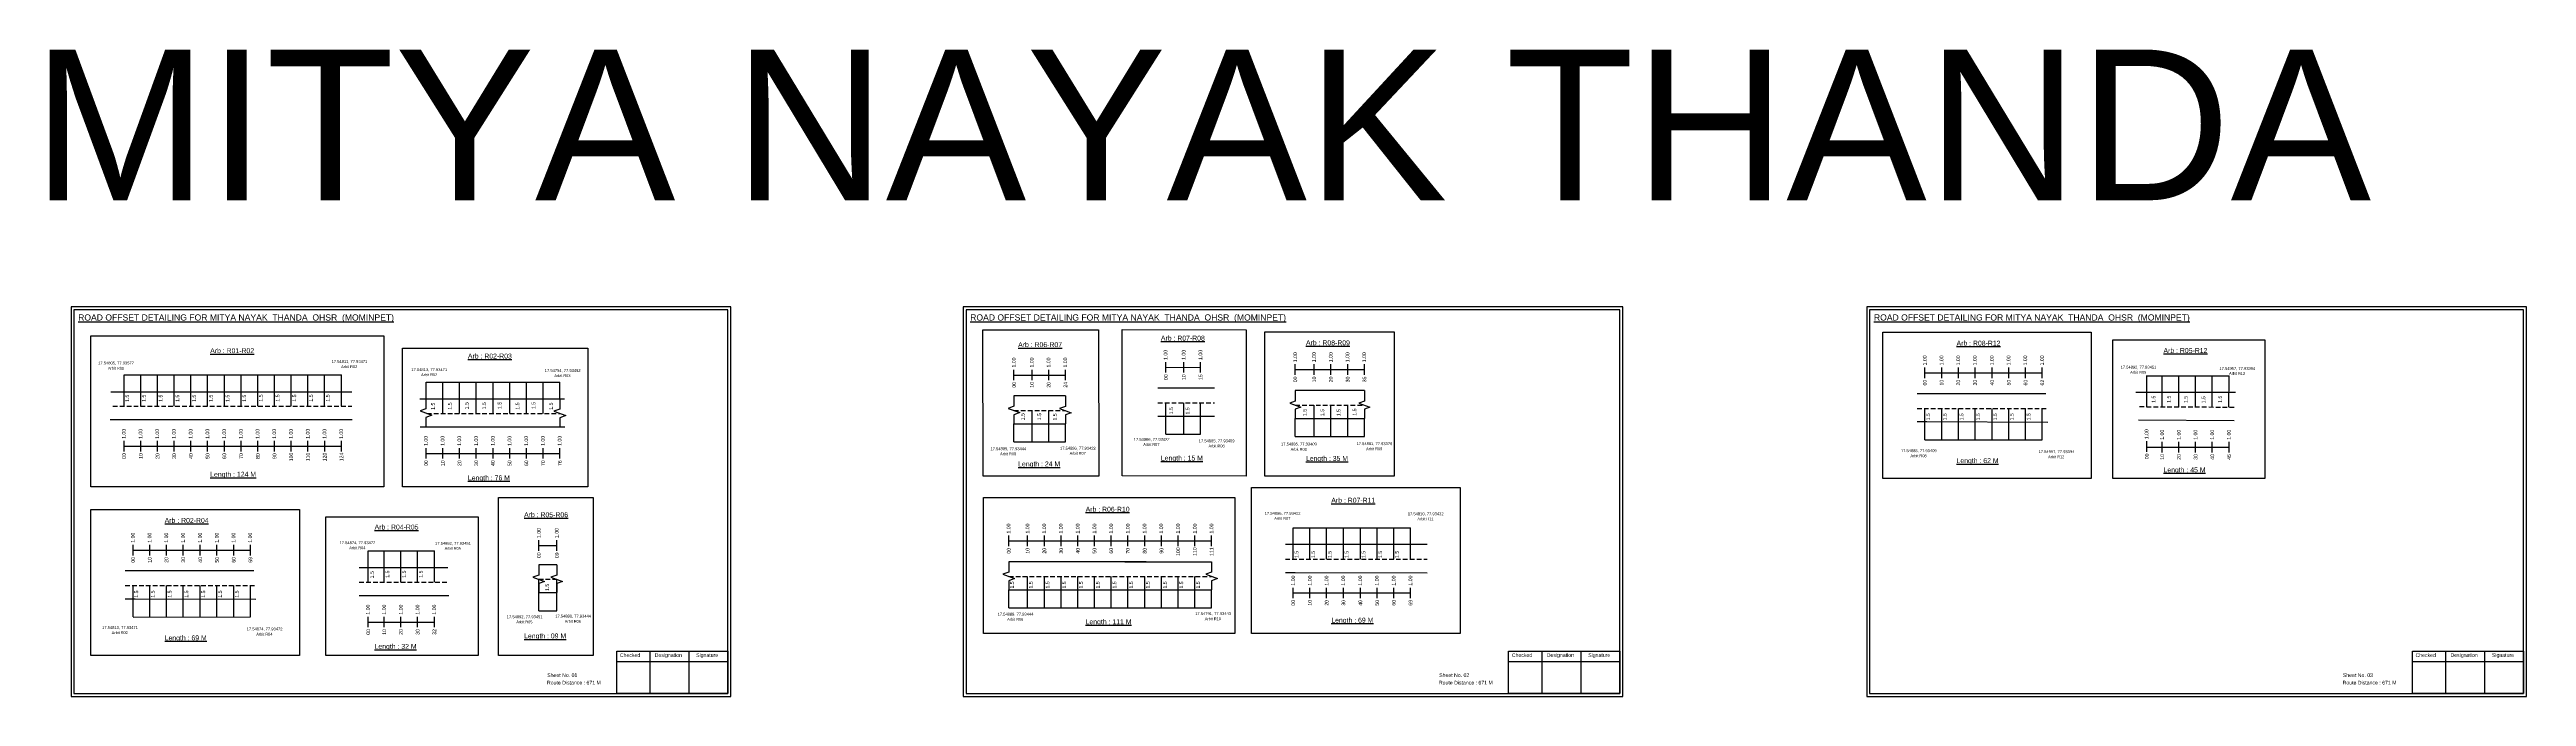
# Model space of a CAD drawing. Header units: inches. Extents: x -117 to 51867, y -12715 to 3423.
# Drawn here: x 14280 to 16295, y -618 to -92 of the extents above; entities that cross this region are included whole.
import ezdxf

# ---------------------------------------------------------------- set-up
doc = ezdxf.new("R2010")
doc.units = ezdxf.units.IN
doc.header["$MEASUREMENT"] = 0
doc.linetypes.add('DASHED2', pattern=[0.375, 0.25, -0.125])
for name, color, linetype in [('PDF_Geometry', 7, 'Continuous'), ('PDF_Text', 5, 'Continuous'), ('pipe', 5, 'Continuous')]:
    doc.layers.add(name, color=color, linetype=linetype)
doc.styles.add('PDF Arial', font='arial.ttf')
doc.styles.get("Standard").update_dxf_attribs({"font": 'arial.ttf'})

msp = doc.modelspace()

# ---------------------------------------------------------------- linework, layer by layer
at = {"color": 5}
for p, q in [((14341, -357), (14517.8, -357)), ((15986.1, -357.7), (16053, -357.7)), ((14586.7, -362.8), (14695.5, -362.8)), ((15064.8, -411.5), (15106.7, -411.5)), ((15188.3, -405.3), (15216.5, -405.3)), ((15293.6, -407.1), (15349.8, -407.1)), ((15805.7, -409.7), (15901.1, -409.7)), ((15291.9, -481.3), (15387.3, -481.3)), ((14539.6, -500), (14593.4, -500)), ((14348.4, -553.9), (14443.8, -553.8)), ((14678.3, -548.7), (14692.9, -548.7)), ((15060.6, -546.4), (15225.5, -546.4))]:
    msp.add_line(p, q, dxfattribs=at)
for p, q in [((14341, -382.5), (14341, -357)), ((14354.6, -382.5), (14354.6, -357)), ((14368.2, -382.5), (14368.2, -357)), ((14381.8, -382.5), (14381.8, -357)), ((14395.4, -382.5), (14395.4, -357)), ((14409, -382.5), (14409, -357)), ((14422.6, -382.5), (14422.6, -357)), ((14436.2, -382.5), (14436.2, -357)), ((14449.8, -382.5), (14449.8, -357)), ((14463.3, -382.4), (14463.3, -356.8)), ((14476.9, -382.4), (14476.9, -356.8)), ((14490.5, -382.4), (14490.5, -356.8)), ((14504.1, -382.4), (14504.1, -356.8)), ((14517.8, -382.5), (14517.8, -357)), ((15986.1, -383), (15986.1, -357.4)), ((15998.6, -383), (15998.6, -357.7)), ((16012.2, -383.1), (16012.2, -357.7)), ((16025.8, -383), (16025.8, -357.7)), ((16039.4, -383.3), (16039.4, -357.7)), ((16052.8, -383.2), (16053, -357.7)), ((14330.3, -370.7), (14526.2, -370.7)), ((14581.7, -376.5), (14699.3, -376.4)), ((14586.7, -376.5), (14586.7, -362.8)), ((14600.3, -388.3), (14600.3, -362.8)), ((14613.9, -388.3), (14613.9, -362.8)), ((14627.5, -388.3), (14627.5, -362.8)), ((14641.1, -388.3), (14641.1, -362.8)), ((14654.7, -388.3), (14654.7, -362.8)), ((14668.3, -388.3), (14668.3, -362.8)), ((14681.9, -388.3), (14681.9, -362.8)), ((14695.5, -376.5), (14695.5, -362.8)), ((15106.7, -374.1), (15064.8, -374.1)), ((15227.8, -367.9), (15181.8, -367.9)), ((15188.3, -405.3), (15188.3, -379.7)), ((15202.9, -405.3), (15202.9, -379.7)), ((15216.5, -405.3), (15216.5, -379.7)), ((15349.8, -369.7), (15293.6, -369.7)), ((15309, -407.1), (15309, -381.6)), ((15322.6, -407.1), (15322.6, -381.6)), ((15336.2, -407.1), (15336.2, -381.6)), ((15904, -372.3), (15799.3, -372.3)), ((16058.3, -371.4), (15977.3, -371.4)), ((14329.7, -393.3), (14526.6, -393.3)), ((14581.8, -399.1), (14699.6, -399.1)), ((15064.8, -396.7), (15090.4, -396.7)), ((15064.8, -411.5), (15064.8, -396.7)), ((15079.5, -411.5), (15079.5, -385.9)), ((15090.4, -396.7), (15106.7, -396.7)), ((15093.1, -411.5), (15093.1, -385.9)), ((15106.7, -411.5), (15106.7, -396.7)), ((15181.8, -390.6), (15213.9, -390.6)), ((15213.9, -390.6), (15227.8, -390.6)), ((15293.6, -392.4), (15349.8, -392.4)), ((15293.6, -407.1), (15293.6, -392.4)), ((15349.8, -407.1), (15349.8, -392.4)), ((15799.3, -395), (15807.3, -395)), ((15805.7, -409.7), (15805.7, -384.2)), ((15807.3, -395), (15905.6, -395.3)), ((15819.3, -409.7), (15819.3, -384.2)), ((15832.9, -409.7), (15832.9, -384.2)), ((15846.5, -409.7), (15846.5, -384.2)), ((15860.3, -409.7), (15860.3, -384.2)), ((15873.9, -409.7), (15873.9, -384.2)), ((15887.5, -409.7), (15887.5, -384.2)), ((15901.1, -409.7), (15901.1, -384.2)), ((15979.5, -393.6), (16057.3, -394.1)), ((15291.9, -506.9), (15291.9, -481.3)), ((15305.5, -506.9), (15305.5, -481.3)), ((15319.1, -506.9), (15319.1, -481.3)), ((15332.7, -506.9), (15332.7, -481.3)), ((15346.5, -506.9), (15346.5, -481.3)), ((15360.1, -506.9), (15360.1, -481.3)), ((15373.7, -506.9), (15373.7, -481.3)), ((15387.3, -506.9), (15387.3, -481.3)), ((14539.6, -525.5), (14539.6, -500)), ((14552.6, -525.5), (14552.6, -500)), ((14566.2, -525.5), (14566.2, -500)), ((14579.8, -525.5), (14579.8, -500)), ((14593.4, -525.5), (14593.4, -500)), ((15400.9, -495), (15285.5, -495)), ((14446.7, -516.4), (14342, -516.4)), ((14532.3, -513.6), (14604.3, -513.6)), ((14692.9, -511.3), (14678.3, -511.3)), ((14678.3, -548.7), (14678.3, -523.2)), ((14692.9, -548.7), (14692.9, -523.2)), ((15172.3, -509), (15060.6, -509)), ((15075.9, -546.4), (15075.9, -520.9)), ((15089.5, -546.4), (15089.5, -520.9)), ((15103.1, -546.4), (15103.1, -520.9)), ((15116.7, -546.4), (15116.7, -520.9)), ((15130.3, -546.4), (15130.3, -520.9)), ((15143.9, -546.4), (15143.9, -520.9)), ((15154.9, -509), (15225.5, -509)), ((15157.5, -546.4), (15157.5, -520.9)), ((15171.1, -546.4), (15171.1, -520.9)), ((15184.7, -546.4), (15184.7, -520.9)), ((15198.3, -546.4), (15198.3, -520.9)), ((15211.9, -546.4), (15211.9, -520.9)), ((15285.5, -517.7), (15293.6, -517.7)), ((15293.6, -517.7), (15400.9, -518)), ((14342, -539.1), (14350, -539.1)), ((14348.4, -553.8), (14348.4, -528.3)), ((14350, -539.1), (14448.3, -539.4)), ((14362, -553.8), (14362, -528.3)), ((14375.6, -553.8), (14375.6, -528.3)), ((14389.2, -553.8), (14389.2, -528.3)), ((14403, -553.8), (14403, -528.3)), ((14416.6, -553.8), (14416.6, -528.3)), ((14430.2, -553.8), (14430.2, -528.3)), ((14443.8, -553.8), (14443.8, -528.3)), ((14532.3, -536.3), (14605.3, -536.3)), ((14678.3, -534), (14692.9, -534)), ((15060.6, -531.7), (15225.5, -531.7)), ((15060.6, -546.4), (15060.6, -531.7)), ((15225.5, -546.4), (15225.5, -531.7))]:
    msp.add_line(p, q)
at = {"color": 217, "true_color": 0x93278f}
for p, q in [((15064.8, -361.3), (15064.8, -352.8)), ((15064.8, -357.1), (15106.7, -357.1)), ((15079.5, -361.3), (15079.5, -352.8)), ((15093.1, -361.3), (15093.1, -352.8)), ((15106.7, -361.3), (15106.7, -352.8)), ((15188.3, -355.1), (15188.3, -346.6)), ((15188.3, -350.9), (15216.5, -350.8)), ((15202.9, -355.1), (15202.9, -346.6)), ((15216.5, -355.1), (15216.5, -346.6)), ((15293.6, -357), (15293.6, -348.4)), ((15293.6, -352.7), (15349.8, -352.7)), ((15309, -357), (15309, -348.4)), ((15322.6, -357), (15322.6, -348.4)), ((15336.2, -357), (15336.2, -348.4)), ((15349.8, -357), (15349.8, -348.4)), ((15805.7, -359.6), (15805.7, -351)), ((15805.7, -355.3), (15901.1, -355.2)), ((15819.3, -359.6), (15819.3, -351)), ((15832.9, -359.6), (15832.9, -351)), ((15846.5, -359.6), (15846.5, -351)), ((15860.3, -359.6), (15860.3, -351)), ((15873.9, -359.6), (15873.9, -351)), ((15887.5, -359.6), (15887.5, -351)), ((15901.1, -359.6), (15901.1, -351)), ((14341, -419.2), (14341, -410.7)), ((14341, -415), (14517.8, -414.9)), ((14354.6, -419.2), (14354.6, -410.7)), ((14368.2, -419.2), (14368.2, -410.7)), ((14381.8, -419.2), (14381.8, -410.7)), ((14395.4, -419.2), (14395.4, -410.7)), ((14409, -419.2), (14409, -410.7)), ((14422.6, -419.2), (14422.6, -410.7)), ((14436.2, -419.2), (14436.2, -410.7)), ((14449.8, -419.2), (14449.8, -410.7)), ((14463.4, -419.2), (14463.4, -410.7)), ((14477, -419.2), (14477, -410.7)), ((14490.6, -419.2), (14490.6, -410.7)), ((14504.2, -419.2), (14504.2, -410.7)), ((14517.8, -419.2), (14517.8, -410.7)), ((14586.7, -425), (14586.7, -416.5)), ((14586.7, -420.8), (14695.5, -420.8)), ((14600.3, -425), (14600.3, -416.5)), ((14613.9, -425), (14613.9, -416.5)), ((14627.5, -425), (14627.5, -416.5)), ((14641.1, -425), (14641.1, -416.5)), ((14654.7, -425), (14654.7, -416.5)), ((14668.3, -425), (14668.3, -416.5)), ((14681.9, -425), (14681.9, -416.5)), ((14695.5, -425), (14695.5, -416.5)), ((15986.1, -419.6), (15986.1, -411)), ((15986.1, -415.7), (16053, -415.7)), ((15998.6, -420), (15998.6, -411.4)), ((16012.2, -420), (16012.2, -411.4)), ((16025.8, -420), (16025.8, -411.4)), ((16039.4, -420), (16039.4, -411.4)), ((16053, -420), (16053, -411.4)), ((14348.4, -503.7), (14348.4, -495.1)), ((14348.4, -499.4), (14443.8, -499.4)), ((14362, -503.7), (14362, -495.1)), ((14375.6, -503.7), (14375.6, -495.1)), ((14389.2, -503.7), (14389.2, -495.1)), ((14403, -503.7), (14403, -495.1)), ((14416.6, -503.7), (14416.6, -495.1)), ((14430.2, -503.7), (14430.2, -495.1)), ((14443.8, -503.7), (14443.8, -495.1)), ((14678.5, -499.9), (14678.5, -491.4)), ((14678.5, -495.6), (14693.1, -495.6)), ((14693.1, -499.9), (14693.1, -491.4)), ((15060.6, -496.3), (15060.6, -487.7)), ((15060.6, -492), (15225.5, -492)), ((15075.9, -496.3), (15075.9, -487.7)), ((15089.5, -496.3), (15089.5, -487.7)), ((15103.1, -496.3), (15103.1, -487.7)), ((15116.7, -496.3), (15116.7, -487.7)), ((15130.3, -496.3), (15130.3, -487.7)), ((15143.9, -496.3), (15143.9, -487.7)), ((15157.5, -496.3), (15157.5, -487.7)), ((15171.1, -496.3), (15171.1, -487.7)), ((15184.7, -496.3), (15184.7, -487.7)), ((15198.3, -496.3), (15198.3, -487.7)), ((15211.9, -496.3), (15211.9, -487.7)), ((15225.5, -496.3), (15225.5, -487.7)), ((15291.9, -538.6), (15291.9, -530)), ((15291.9, -534.3), (15387.3, -534.2)), ((15305.5, -538.6), (15305.5, -530)), ((15319.1, -538.6), (15319.1, -530)), ((15332.7, -538.6), (15332.7, -530)), ((15346.5, -538.6), (15346.5, -530)), ((15360.1, -538.6), (15360.1, -530)), ((15373.7, -538.6), (15373.7, -530)), ((15387.3, -538.6), (15387.3, -530)), ((14539.6, -562.2), (14539.6, -553.7)), ((14539.6, -558), (14593.4, -557.9)), ((14552.6, -562.2), (14552.6, -553.7)), ((14566.2, -562.2), (14566.2, -553.7)), ((14579.8, -562.2), (14579.8, -553.7)), ((14593.4, -562.2), (14593.4, -553.7))]:
    msp.add_line(p, q, dxfattribs=at)
at = {"linetype": 'DASHED2', "ltscale": 15}
for p, q in [((14332, -382.5), (14526.3, -382.5)), ((15181.8, -379.7), (15227.8, -379.7)), ((15293.6, -381.6), (15349.8, -381.6)), ((14587.4, -388.3), (14695.5, -388.3)), ((15064.8, -385.9), (15106.7, -385.9)), ((15799.3, -384.2), (15904.6, -384.2)), ((15980.3, -382.8), (16058.5, -383.2)), ((14678.3, -523.2), (14692.9, -523.2)), ((15060.6, -520.9), (15225.5, -520.9)), ((15285.5, -506.9), (15400.9, -506.9)), ((14342, -528.3), (14447.3, -528.3)), ((14532.3, -525.5), (14604.8, -525.5))]:
    msp.add_line(p, q, dxfattribs=at)
for points in [[(15039.4, -320.3), (15133.6, -320.3), (15133.9, -439.2), (15039.7, -439.2)], [(15152.9, -320.2), (15253.6, -320.3), (15253.6, -439.2), (15152.9, -439.1)], [(15268.7, -322.1), (15373.9, -322.1), (15373.9, -439.2), (15268.7, -439.2)], [(15771.4, -322.2), (15941, -322.2), (15941, -441.1), (15771.4, -441.1)], [(14567.4, -335.3), (14718.3, -335.3), (14718.3, -448), (14567.4, -448)], [(15958.4, -328.4), (16082.2, -328.4), (16082.2, -441.1), (15958.4, -441.1)], [(14645.7, -456.7), (14722.6, -456.7), (14722.6, -585.2), (14645.7, -585.2)], [(15040, -456.8), (15244.5, -456.8), (15244.5, -567.3), (15040, -567.3)], [(15258, -448.5), (15427.6, -448.5), (15427.6, -567.3), (15258, -567.3)], [(14314.1, -466.4), (14483.7, -466.4), (14483.7, -585.2), (14314.1, -585.2)], [(14505.1, -472.5), (14628.9, -472.5), (14628.9, -585.2), (14505.1, -585.2)]]:
    msp.add_lwpolyline(points, close=True)
at = {"linetype": 'Continuous'}
for points in [[(14586.6, -376.2), (14586.6, -384.6), (14581.9, -386.3), (14591.4, -389.8), (14586.6, -391.5), (14586.6, -398.9)], [(14695.5, -376.5), (14695.5, -384.9), (14690.7, -386.6), (14700.2, -390.1), (14695.5, -391.8), (14695.5, -399.1)], [(15064.8, -374.1), (15064.8, -382.5), (15060.1, -384.2), (15069.6, -387.7), (15064.8, -389.4), (15064.8, -396.7)], [(15106.7, -374.1), (15106.7, -382.6), (15101.9, -384.3), (15111.4, -387.8), (15106.7, -389.5), (15106.7, -396.8)], [(15293.6, -369.7), (15293.6, -378.3), (15289.1, -379.9), (15298.1, -383.2), (15293.6, -384.9), (15293.6, -392.4)], [(15349.8, -369.7), (15349.8, -378.3), (15345.3, -379.9), (15354.3, -383.2), (15349.8, -384.9), (15349.8, -392.4)], [(15349.8, -369.7), (15349.8, -378.3), (15345.3, -379.9), (15354.3, -383.2), (15349.8, -384.9), (15349.8, -392.4)], [(14678.3, -511.3), (14678.3, -519.7), (14673.5, -521.4), (14683, -524.9), (14678.3, -526.6), (14678.3, -534)], [(14692.9, -511.3), (14692.9, -519.7), (14688.2, -521.4), (14697.6, -524.9), (14692.9, -526.6), (14692.9, -534)], [(15060.6, -509), (15060.6, -517.4), (15055.8, -519.1), (15065.3, -522.6), (15060.6, -524.3), (15060.6, -531.7)], [(15225.5, -509), (15225.5, -517.4), (15220.8, -519.1), (15230.3, -522.6), (15225.5, -524.3), (15225.5, -531.7)]]:
    msp.add_lwpolyline(points, dxfattribs=at)
at = {"layer": 'PDF_Geometry'}
for points in [[(14297.9, -301.7), (14297.9, -618.4), (14834.4, -618.4), (14834.4, -301.7)], [(15023.4, -301.7), (15023.4, -618.4), (15559.9, -618.4), (15559.9, -301.7)], [(15758.4, -301.7), (15758.4, -618.4), (16294.9, -618.4), (16294.9, -301.7)], [(14300.3, -304), (14300.3, -616), (14832, -616), (14832, -304)], [(15025.8, -304), (15025.8, -616), (15557.5, -616), (15557.5, -304)], [(15760.7, -304), (15760.7, -616), (16292.5, -616), (16292.5, -304)]]:
    msp.add_lwpolyline(points, close=True, dxfattribs=at)
at = {"layer": 'PDF_Geometry', "color": 242, "true_color": 0xcc1f26}
for points in [[(14832, -616.1), (14741.7, -616.1), (14741.7, -581.5), (14832, -581.5)], [(15557.5, -616.1), (15467.1, -616.1), (15467.1, -581.5), (15557.5, -581.5)], [(16292.5, -616.1), (16202.1, -616.1), (16202.1, -581.5), (16292.5, -581.5)]]:
    msp.add_lwpolyline(points, close=True, dxfattribs=at)
for points in [[(14768.6, -581.5), (14768.6, -616.1)], [(14800.4, -581.5), (14800.4, -616.1)], [(15494.1, -581.5), (15494.1, -616.1)], [(15525.8, -581.5), (15525.8, -616.1)], [(16229.1, -581.5), (16229.1, -616.1)], [(16260.8, -581.5), (16260.8, -616.1)], [(14741.7, -589.9), (14832, -589.9)], [(15467.1, -589.9), (15557.5, -589.9)], [(16202.1, -589.9), (16292.5, -589.9)]]:
    msp.add_lwpolyline(points, dxfattribs=at)
at = {"layer": 'pipe', "color": 0}
msp.add_lwpolyline([(14314.1, -325.2), (14552.4, -325.2), (14552.4, -448), (14314.1, -448)], close=True, dxfattribs=at)

# ---------------------------------------------------------------- texts
for s, height, p in [('MITYA NAYAK THANDA', 122.535, (14266.4, -215)), ('Sheet No. 01', 3, (14685.2, -602.6)), ('Sheet No. 02', 3, (15410.6, -602.6)), ('Sheet No. 03', 3, (16145.6, -602.6)), ('Route Distance : 671 M', 3, (14685, -608.7)), ('Route Distance : 671 M', 3, (15410.4, -608.7)), ('Route Distance : 671 M', 3, (16145.4, -608.7))]:
    msp.add_text(s, height=height).set_placement(p)
at = {"color": 242, "true_color": 0xcd2027}
for s, height, p in [('%%UROAD OFFSET DETAILING FOR MITYA NAYAK  THANDA  OHSR  (MOMINPET)', 5, (14303.7, -312.8)), ('%%UROAD OFFSET DETAILING FOR MITYA NAYAK  THANDA  OHSR  (MOMINPET)', 5, (15029.2, -312.8)), ('%%UROAD OFFSET DETAILING FOR MITYA NAYAK  THANDA  OHSR  (MOMINPET)', 5, (15764.2, -312.8)), ('%%UArb : R01-R02', 4, (14411.1, -339.3)), ('%%UArb : R02-R03', 4, (14620.7, -343.7)), ('%%UArb : R06-R07', 4, (15068.2, -334.4)), ('%%UArb : R07-R08', 4, (15184.3, -329.1)), ('%%UArb : R08-R09', 4, (15302.3, -332.9)), ('%%UArb : R08-R12', 4, (15831.4, -333.2)), ('%%UArb : R05-R12', 4, (15999.7, -339.2)), ('%%ULength : 15 M', 4, (15184.3, -426.6)), ('%%ULength : 35 M', 4, (15302.3, -426.9)), ('%%ULength : 124 M', 4, (14411.1, -439.8)), ('%%ULength : 76 M', 4, (14620.7, -442.7)), ('%%ULength : 24 M', 4, (15068.2, -431.4)), ('%%ULength : 62 M', 4, (15831.4, -428.7)), ('%%ULength : 45 M', 4, (15999.7, -436.2)), ('%%UArb : R07-R11', 4, (15322.9, -460.9)), ('%%UArb : R02-R04', 4, (14374.1, -477.3)), ('%%UArb : R04-R05', 4, (14544.8, -482.7)), ('%%UArb : R05-R06', 4, (14666.4, -472.7)), ('%%UArb : R06-R10', 4, (15123.1, -468.2)), ('%%ULength : 111 M', 4, (15123.1, -559.7)), ('%%ULength : 69 M', 4, (15322.9, -558.4)), ('%%ULength : 69 M', 4, (14374.1, -572.8)), ('%%ULength : 32 M', 4, (14544.8, -579.7)), ('%%ULength : 09 M', 4, (14666.4, -571.2))]:
    msp.add_text(s, height=height, dxfattribs=at).set_placement(p)
at = {"color": 217, "true_color": 0x93278f}
for s, p in [('1.00', (15189.6, -344.8)), ('1.00', (15204.3, -344.8)), ('1.00', (15217.9, -344.8)), ('1.00', (15295, -346.7)), ('1.00', (15310.3, -346.7)), ('1.00', (15323.9, -346.7)), ('1.00', (15337.5, -346.7)), ('1.00', (15351.1, -346.7)), ('1.00', (15807, -349.3)), ('1.00', (15820.6, -349.3)), ('1.00', (15834.2, -349.3)), ('1.00', (15847.8, -349.3)), ('1.00', (15861.6, -349.3)), ('1.00', (15875.2, -349.3)), ('1.00', (15888.8, -349.3)), ('1.00', (15902.4, -349.3)), ('1.00', (15066.2, -351)), ('1.00', (15080.8, -351)), ('1.00', (15094.4, -351)), ('1.00', (15108, -351)), ('00', (15189.8, -361.2)), ('10', (15204.4, -361.2)), ('15', (15218, -361.2)), ('00', (15295.1, -363)), ('10', (15310.5, -363)), ('20', (15324.1, -363)), ('30', (15337.7, -363)), ('35', (15351.3, -363)), ('00', (15807.1, -365.6)), ('10', (15820.7, -365.6)), ('20', (15834.3, -365.6)), ('30', (15847.9, -365.6)), ('40', (15861.8, -365.6)), ('50', (15875.4, -365.6)), ('60', (15889, -365.6)), ('62', (15902.6, -365.6)), ('00', (15066.3, -367.4)), ('10', (15080.9, -367.4)), ('20', (15094.5, -367.4)), ('24', (15108.1, -367.4)), ('1.00', (14342.3, -409)), ('1.00', (14355.9, -409)), ('1.00', (14369.5, -409)), ('1.00', (14383.1, -409)), ('1.00', (14396.7, -409)), ('1.00', (14410.3, -409)), ('1.00', (14423.9, -409)), ('1.00', (14437.5, -409)), ('1.00', (14451.1, -409)), ('1.00', (14464.7, -409)), ('1.00', (14478.3, -409)), ('1.00', (14491.9, -409)), ('1.00', (14505.5, -409)), ('1.00', (14519.1, -409)), ('1.00', (15987.4, -409.3)), ('1.00', (16000, -409.7)), ('1.00', (16013.6, -409.7)), ('1.00', (16027.2, -409.7)), ('1.00', (16040.8, -409.7)), ('1.00', (16054.4, -409.7)), ('00', (14342.5, -425.3)), ('10', (14356.1, -425.3)), ('20', (14369.7, -425.3)), ('30', (14383.3, -425.3)), ('40', (14396.9, -425.3)), ('50', (14410.5, -425.3)), ('60', (14424.1, -425.3)), ('70', (14437.7, -425.3)), ('80', (14451.3, -425.3)), ('90', (14464.9, -425.3)), ('100', (14478.5, -427.2)), ('110', (14492.1, -427.2)), ('120', (14505.7, -427.2)), ('124', (14519.3, -427.2)), ('1.00', (14588, -414.7)), ('1.00', (14601.6, -414.7)), ('1.00', (14615.2, -414.7)), ('1.00', (14628.8, -414.7)), ('1.00', (14642.4, -414.7)), ('1.00', (14656, -414.7)), ('1.00', (14669.6, -414.7)), ('1.00', (14683.2, -414.7)), ('1.00', (14696.8, -414.7)), ('00', (15987.6, -425.6)), ('10', (16000.1, -426)), ('20', (16013.7, -426)), ('30', (16027.3, -426)), ('40', (16040.9, -426)), ('45', (16054.5, -426)), ('00', (14588.1, -431.1)), ('10', (14601.7, -431.1)), ('20', (14615.3, -431.1)), ('30', (14628.9, -431.1)), ('40', (14642.5, -431.1)), ('50', (14656.1, -431.1)), ('60', (14669.7, -431.1)), ('70', (14683.3, -431.1)), ('76', (14696.9, -431.1)), ('1.00', (14679.8, -489.6)), ('1.00', (14694.4, -489.6)), ('1.00', (15061.9, -486)), ('1.00', (15077.3, -486)), ('1.00', (15090.9, -486)), ('1.00', (15104.5, -486)), ('1.00', (15118.1, -486)), ('1.00', (15131.7, -486)), ('1.00', (15145.3, -486)), ('1.00', (15158.9, -486)), ('1.00', (15172.5, -486)), ('1.00', (15186.1, -486)), ('1.00', (15199.7, -486)), ('1.00', (15213.3, -486)), ('1.00', (15226.9, -486)), ('1.00', (14349.7, -493.4)), ('1.00', (14363.3, -493.4)), ('1.00', (14376.9, -493.4)), ('1.00', (14390.5, -493.4)), ('1.00', (14404.3, -493.4)), ('1.00', (14417.9, -493.4)), ('1.00', (14431.5, -493.4)), ('1.00', (14445.1, -493.4)), ('00', (14679.9, -506)), ('09', (14694.6, -506)), ('00', (15062, -502.3)), ('10', (15077.4, -502.3)), ('20', (15091, -502.3)), ('30', (15104.6, -502.3)), ('40', (15118.2, -502.3)), ('50', (15131.8, -502.3)), ('60', (15145.4, -502.3)), ('70', (15159, -502.3)), ('80', (15172.6, -502.3)), ('90', (15186.2, -502.3)), ('100', (15199.8, -504.2)), ('110', (15213.4, -504.2)), ('111', (15227, -504.2)), ('00', (14349.8, -509.7)), ('10', (14363.4, -509.7)), ('20', (14377, -509.7)), ('30', (14390.6, -509.7)), ('40', (14404.5, -509.7)), ('50', (14418.1, -509.7)), ('60', (14431.7, -509.7)), ('69', (14445.3, -509.7)), ('1.00', (15293.3, -528.3)), ('1.00', (15306.9, -528.3)), ('1.00', (15320.5, -528.3)), ('1.00', (15334.1, -528.3)), ('1.00', (15347.9, -528.3)), ('1.00', (15361.5, -528.3)), ('1.00', (15375.1, -528.3)), ('1.00', (15388.7, -528.3)), ('00', (15293.4, -544.6)), ('10', (15307, -544.6)), ('20', (15320.6, -544.6)), ('30', (15334.2, -544.6)), ('40', (15348, -544.6)), ('50', (15361.6, -544.6)), ('60', (15375.2, -544.6)), ('69', (15388.8, -544.6)), ('1.00', (14540.9, -551.9)), ('00', (14541.1, -568.3)), ('1.00', (14554, -551.9)), ('10', (14554.1, -568.3)), ('1.00', (14567.6, -551.9)), ('20', (14567.7, -568.3)), ('1.00', (14581.2, -551.9)), ('30', (14581.3, -568.3)), ('1.00', (14594.8, -551.9)), ('32', (14594.9, -568.3))]:
    msp.add_text(s, height=3, rotation=90, dxfattribs=at).set_placement(p)
at = {"color": 5}
for s, height, p in [('17.54805, 77.93577', 2.34, (14320, -348.5)), ('Arbit R01', 2.25, (14327.9, -352.7)), ('17.54813, 77.93471', 2.34, (14509.8, -347.3)), ('Arbit R02', 2.25, (14517.6, -351.4)), ('17.54813, 77.93471', 2.34, (14574.7, -353.9)), ('Arbit R02', 2.25, (14582.6, -358)), ('17.54754, 77.93492', 2.34, (14683.2, -354.6)), ('Arbit R03', 2.25, (14691, -358.7)), ('17.54892, 77.93451', 2.34, (15964.8, -351.9)), ('Arbit R05', 2.25, (15972.6, -356)), ('17.54957, 77.93394', 2.34, (16045.2, -352.9)), ('Arbit R12', 2.25, (16053, -357)), ('17.54889, 77.93444', 2.34, (15045.7, -418.2)), ('Arbit R06', 2.25, (15053.5, -422.3)), ('17.54886, 77.93422', 2.34, (15102.2, -417.8)), ('Arbit R07', 2.25, (15110.1, -421.9)), ('17.54886, 77.93422', 2.34, (15162.2, -410.6)), ('Arbit R07', 2.25, (15170, -414.7)), ('17.54885, 77.93409', 2.34, (15215.1, -411.8)), ('Arbit R08', 2.25, (15223, -415.9)), ('17.54885, 77.93409', 2.34, (15282, -414.4)), ('Arbit R08', 2.25, (15289.8, -418.6)), ('17.54881, 77.93376', 2.34, (15343.4, -414.1)), ('Arbit R09', 2.25, (15351.2, -418.2)), ('17.54885, 77.93409', 2.34, (15786.1, -419.8)), ('Arbit R08', 2.25, (15793.9, -423.9)), ('17.54957, 77.93394', 2.34, (15898.1, -420.6)), ('Arbit R12', 2.25, (15905.9, -424.7)), ('17.54886, 77.93422', 2.34, (15268.7, -470.7)), ('Arbit R07', 2.25, (15276.5, -474.8)), ('17.54810, 77.93432', 2.34, (15385.1, -471.1)), ('Arbit R11', 2.25, (15392.9, -475.2)), ('17.54874, 77.93472', 2.34, (14516.3, -494.6)), ('Arbit R04', 2.25, (14524.2, -498.7)), ('17.54892, 77.93451', 2.34, (14594, -495.1)), ('Arbit R05', 2.25, (14601.8, -499.2)), ('17.54813, 77.93471', 2.34, (14323.2, -563.5)), ('17.54874, 77.93472', 2.34, (14440.8, -564.7)), ('17.54892, 77.93451', 2.34, (14652.3, -554.8)), ('Arbit R05', 2.25, (14660.1, -558.9)), ('17.54889, 77.93444', 2.34, (14691.7, -554.3)), ('Arbit R06', 2.25, (14699.5, -558.5)), ('17.54889, 77.93444', 2.34, (15051.5, -552.7)), ('Arbit R06', 2.25, (15059.3, -556.8)), ('17.54791, 77.93443', 2.34, (15212.2, -552.3)), ('Arbit R10', 2.25, (15220, -556.4)), ('Arbit R02', 2.25, (14331, -567.7)), ('Arbit R04', 2.25, (14448.6, -568.9))]:
    msp.add_text(s, height=height, dxfattribs=at).set_placement(p)
for p in [(14345.1, -378.9), (14358.7, -378.9), (14372.3, -378.9), (14385.9, -378.9), (14399.5, -378.9), (14413.1, -378.9), (14426.7, -378.9), (14440.3, -378.9), (14453.8, -378.7), (14467.4, -378.7), (14481, -378.7), (14494.6, -378.7), (14508.2, -378.7), (14593.8, -385.4), (14607.5, -385.2), (14621.2, -385), (14635.4, -385), (14648, -384.8), (14662.5, -385.2), (14675.6, -384.8), (14689.8, -385.3), (15993.1, -379.7), (16005.6, -379.7), (16019.4, -379.9), (16033.7, -380.1), (16047.2, -379.7), (15073.4, -393.9), (15086.9, -393.9), (15099.6, -394.1), (15194.2, -389), (15207.5, -389.2), (15302.8, -390.5), (15317.1, -390.5), (15330.3, -390.6), (15343.2, -390.1), (15809.8, -394), (15823.3, -394), (15836.9, -394), (15850.5, -394), (15864.3, -394), (15877.9, -394), (15891.5, -394), (15296.1, -505.9), (15309.6, -505.9), (15323.2, -505.9), (15336.8, -505.9), (15350.6, -505.9), (15364.2, -505.9), (15377.8, -505.9), (14544.2, -522.4), (14556.7, -521.9), (14570.3, -521.9), (14583.9, -521.9), (14352.5, -538.1), (14366, -538.1), (14379.6, -538.1), (14393.2, -538.1), (14407, -538.1), (14420.6, -538.1), (14434.2, -538.1), (14686.7, -532.6), (15064.7, -530.7), (15080, -530.7), (15093.6, -530.7), (15107.2, -530.7), (15120.8, -530.7), (15134.4, -530.7), (15148, -530.7), (15161.6, -530.7), (15175.2, -530.7), (15189.2, -530.7), (15202.4, -530.7), (15216, -530.7)]:
    msp.add_text('1.5', height=3, rotation=90).set_placement(p)
at = {"layer": 'PDF_Text', "color": 7, "attachment_point": 7, "style": 'PDF Arial'}
for s, insert, char_height in [('Checked', (14744.3, -586.4), 3), ('Designation', (14772.6, -587.2), 3.001), ('Signature', (14806.3, -587.2), 3), ('Checked', (15469.7, -586.4), 3), ('Designation', (15498.1, -587.2), 3.001), ('Signature', (15531.8, -587.2), 3), ('Checked', (16204.7, -586.4), 3), ('Designation', (16233.1, -587.2), 3.001), ('Signature', (16266.8, -587.2), 3)]:
    msp.add_mtext(s, dxfattribs=dict(at, insert=insert, char_height=char_height))

doc.saveas('drawing.dxf')
